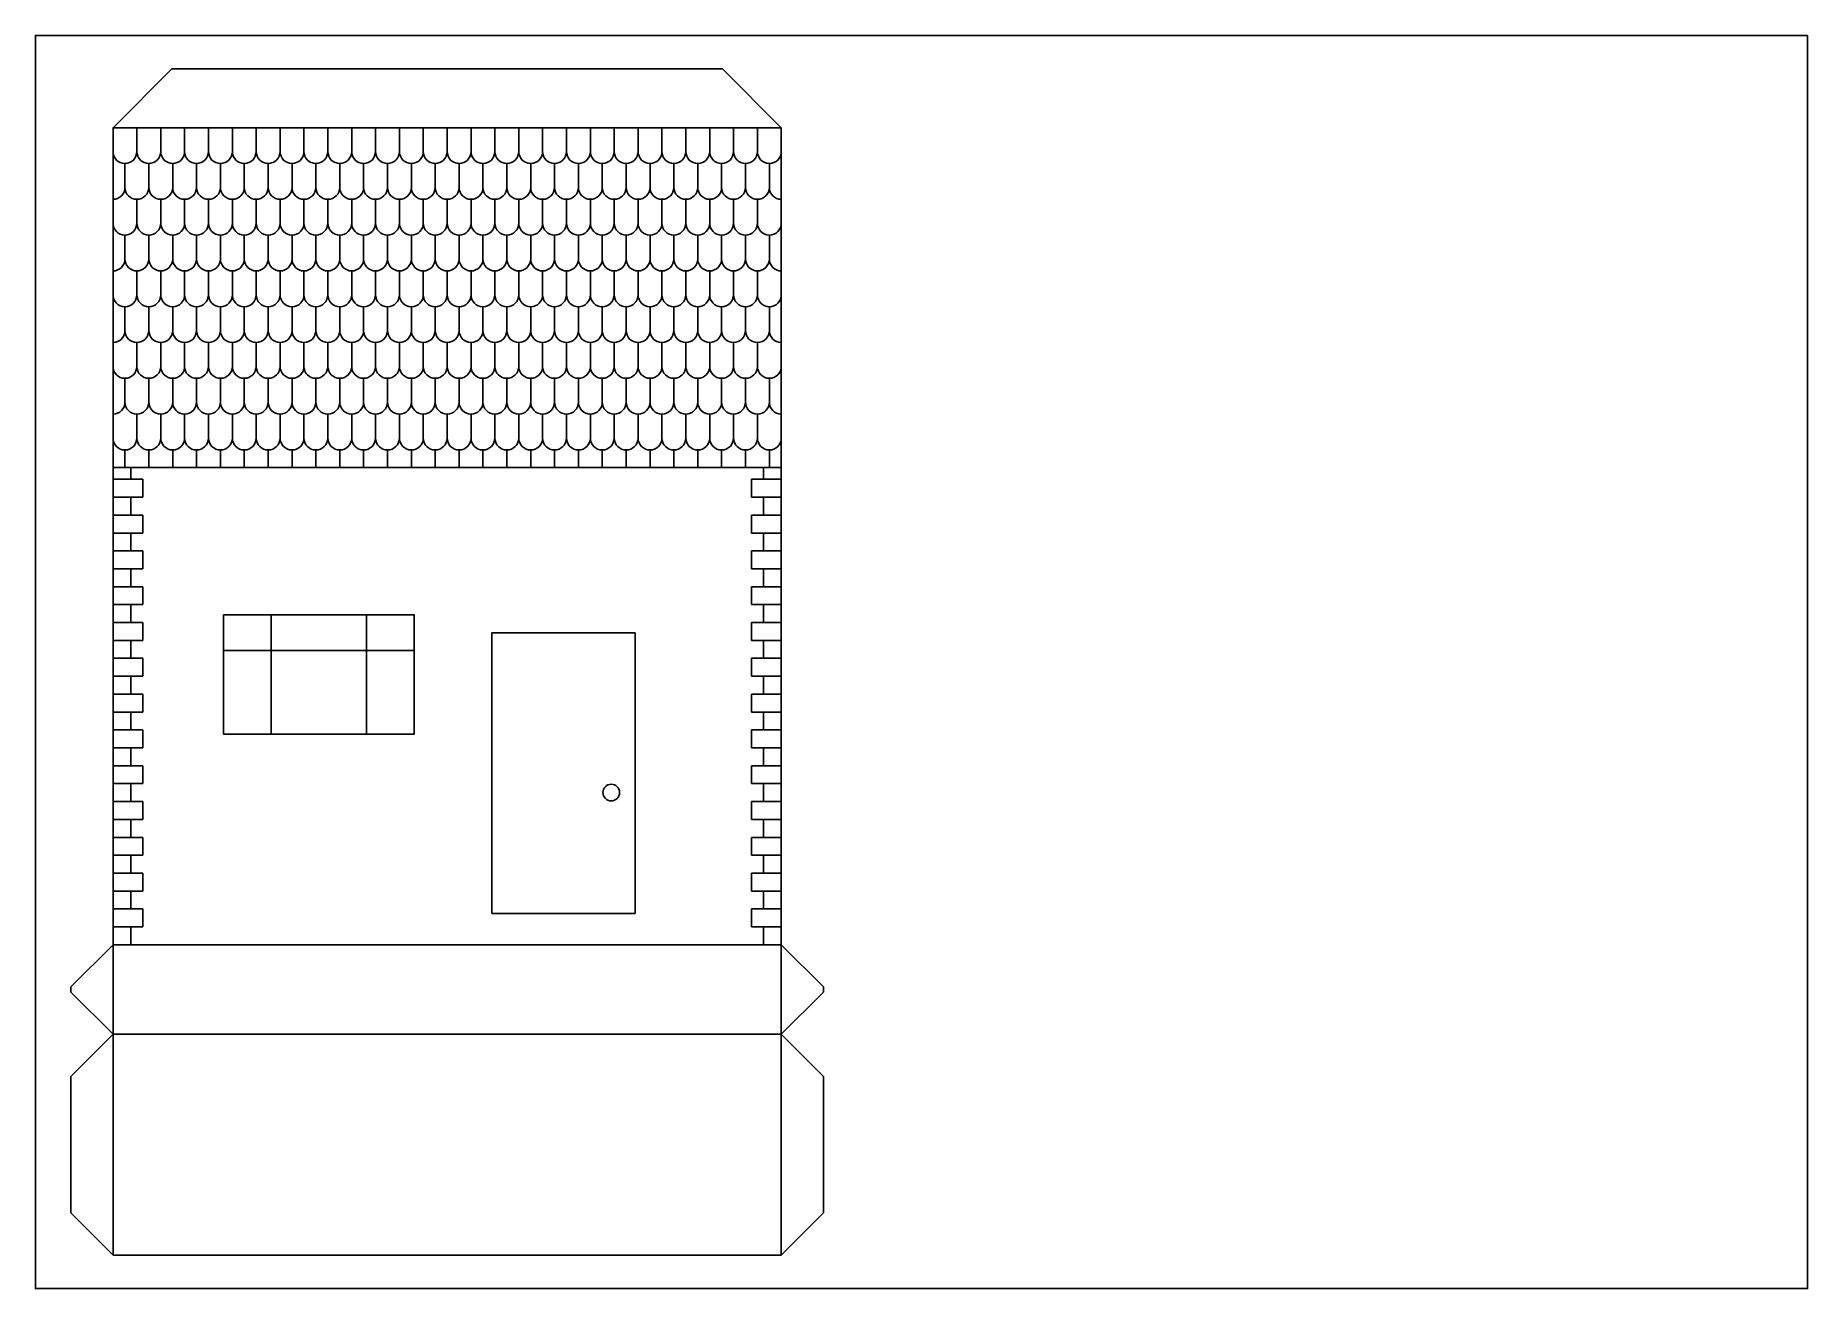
# Model space of a CAD drawing. Header units: millimetres. Extents: x 2310 to 3293, y 1886 to 2149.
# Drawn here: x 2693.5 to 2990.5, y 1938.5 to 2148.5 of the extents above; entities that cross this region are included whole.
import ezdxf

# ---------------------------------------------------------------- set-up
doc = ezdxf.new("R2010")
doc.units = ezdxf.units.MM

msp = doc.modelspace()

# ---------------------------------------------------------------- linework, layer by layer
for p, q in [((2706.549, 2133.058), (2716.394, 2142.904)), ((2716.394, 2142.904), (2808.703, 2142.904)), ((2808.703, 2142.904), (2818.549, 2133.058)), ((2710.549, 2133.058), (2710.549, 2129.058)), ((2714.549, 2133.058), (2714.549, 2129.058)), ((2718.549, 2133.058), (2718.549, 2129.058)), ((2722.549, 2133.058), (2722.549, 2129.058)), ((2726.549, 2133.058), (2726.549, 2129.058)), ((2730.549, 2133.058), (2730.549, 2129.058)), ((2734.549, 2133.058), (2734.549, 2129.058)), ((2738.549, 2133.058), (2738.549, 2129.058)), ((2742.549, 2133.058), (2742.549, 2129.058)), ((2746.549, 2133.058), (2746.549, 2129.058)), ((2750.549, 2133.058), (2750.549, 2129.058)), ((2754.549, 2133.058), (2754.549, 2129.058)), ((2758.549, 2133.058), (2758.549, 2129.058)), ((2762.549, 2133.058), (2762.549, 2129.058)), ((2766.549, 2133.058), (2766.549, 2129.058)), ((2770.549, 2133.058), (2770.549, 2129.058)), ((2774.549, 2133.058), (2774.549, 2129.058)), ((2778.549, 2133.058), (2778.549, 2129.058)), ((2782.549, 2133.058), (2782.549, 2129.058)), ((2786.549, 2133.058), (2786.549, 2129.058)), ((2790.549, 2133.058), (2790.549, 2129.058)), ((2794.549, 2133.058), (2794.549, 2129.058)), ((2798.549, 2133.058), (2798.549, 2129.058)), ((2802.549, 2133.058), (2802.549, 2129.058)), ((2806.549, 2133.058), (2806.549, 2129.058)), ((2810.549, 2133.058), (2810.549, 2129.058)), ((2814.549, 2133.058), (2814.549, 2129.058)), ((2708.549, 2127.058), (2708.549, 2123.058)), ((2712.549, 2127.058), (2712.549, 2123.058)), ((2716.549, 2127.058), (2716.549, 2123.058)), ((2720.549, 2127.058), (2720.549, 2123.058)), ((2724.549, 2127.058), (2724.549, 2123.058)), ((2728.549, 2127.058), (2728.549, 2123.058)), ((2732.549, 2127.058), (2732.549, 2123.058)), ((2736.549, 2127.058), (2736.549, 2123.058)), ((2740.549, 2127.058), (2740.549, 2123.058)), ((2744.549, 2127.058), (2744.549, 2123.058)), ((2748.549, 2127.058), (2748.549, 2123.058)), ((2752.549, 2127.058), (2752.549, 2123.058)), ((2756.549, 2127.058), (2756.549, 2123.058)), ((2760.549, 2127.058), (2760.549, 2123.058)), ((2764.549, 2127.058), (2764.549, 2123.058)), ((2768.549, 2127.058), (2768.549, 2123.058)), ((2772.549, 2127.058), (2772.549, 2123.058)), ((2776.549, 2127.058), (2776.549, 2123.058)), ((2780.549, 2127.058), (2780.549, 2123.058)), ((2784.549, 2127.058), (2784.549, 2123.058)), ((2788.549, 2127.058), (2788.549, 2123.058)), ((2792.549, 2127.058), (2792.549, 2123.058)), ((2796.549, 2127.058), (2796.549, 2123.058)), ((2800.549, 2127.058), (2800.549, 2123.058)), ((2804.549, 2127.058), (2804.549, 2123.058)), ((2808.549, 2127.058), (2808.549, 2123.058)), ((2812.549, 2127.058), (2812.549, 2123.058)), ((2816.549, 2127.058), (2816.549, 2123.058)), ((2710.549, 2121.058), (2710.549, 2117.058)), ((2714.549, 2121.058), (2714.549, 2117.058)), ((2718.549, 2121.058), (2718.549, 2117.058)), ((2722.549, 2121.058), (2722.549, 2117.058)), ((2726.549, 2121.058), (2726.549, 2117.058)), ((2730.549, 2121.058), (2730.549, 2117.058)), ((2734.549, 2121.058), (2734.549, 2117.058)), ((2738.549, 2121.058), (2738.549, 2117.058)), ((2742.549, 2121.058), (2742.549, 2117.058)), ((2746.549, 2121.058), (2746.549, 2117.058)), ((2750.549, 2121.058), (2750.549, 2117.058)), ((2754.549, 2121.058), (2754.549, 2117.058)), ((2758.549, 2121.058), (2758.549, 2117.058)), ((2762.549, 2121.058), (2762.549, 2117.058)), ((2766.549, 2121.058), (2766.549, 2117.058)), ((2770.549, 2121.058), (2770.549, 2117.058)), ((2774.549, 2121.058), (2774.549, 2117.058)), ((2778.549, 2121.058), (2778.549, 2117.058)), ((2782.549, 2121.058), (2782.549, 2117.058)), ((2786.549, 2121.058), (2786.549, 2117.058)), ((2790.549, 2121.058), (2790.549, 2117.058)), ((2794.549, 2121.058), (2794.549, 2117.058)), ((2798.549, 2121.058), (2798.549, 2117.058)), ((2802.549, 2121.058), (2802.549, 2117.058)), ((2806.549, 2121.058), (2806.549, 2117.058)), ((2810.549, 2121.058), (2810.549, 2117.058)), ((2814.549, 2121.058), (2814.549, 2117.058)), ((2708.549, 2115.058), (2708.549, 2111.058)), ((2712.549, 2115.058), (2712.549, 2111.058)), ((2716.549, 2115.058), (2716.549, 2111.058)), ((2720.549, 2115.058), (2720.549, 2111.058)), ((2724.549, 2115.058), (2724.549, 2111.058)), ((2728.549, 2115.058), (2728.549, 2111.058)), ((2732.549, 2115.058), (2732.549, 2111.058)), ((2736.549, 2115.058), (2736.549, 2111.058)), ((2740.549, 2115.058), (2740.549, 2111.058)), ((2744.549, 2115.058), (2744.549, 2111.058)), ((2748.549, 2115.058), (2748.549, 2111.058)), ((2752.549, 2115.058), (2752.549, 2111.058)), ((2756.549, 2115.058), (2756.549, 2111.058)), ((2760.549, 2115.058), (2760.549, 2111.058)), ((2764.549, 2115.058), (2764.549, 2111.058)), ((2768.549, 2115.058), (2768.549, 2111.058)), ((2772.549, 2115.058), (2772.549, 2111.058)), ((2776.549, 2115.058), (2776.549, 2111.058)), ((2780.549, 2115.058), (2780.549, 2111.058)), ((2784.549, 2115.058), (2784.549, 2111.058)), ((2788.549, 2115.058), (2788.549, 2111.058)), ((2792.549, 2115.058), (2792.549, 2111.058)), ((2796.549, 2115.058), (2796.549, 2111.058)), ((2800.549, 2115.058), (2800.549, 2111.058)), ((2804.549, 2115.058), (2804.549, 2111.058)), ((2808.549, 2115.058), (2808.549, 2111.058)), ((2812.549, 2115.058), (2812.549, 2111.058)), ((2816.549, 2115.058), (2816.549, 2111.058)), ((2710.549, 2109.058), (2710.549, 2105.058)), ((2714.549, 2109.058), (2714.549, 2105.058)), ((2718.549, 2109.058), (2718.549, 2105.058)), ((2722.549, 2109.058), (2722.549, 2105.058)), ((2726.549, 2109.058), (2726.549, 2105.058)), ((2730.549, 2109.058), (2730.549, 2105.058)), ((2734.549, 2109.058), (2734.549, 2105.058)), ((2738.549, 2109.058), (2738.549, 2105.058)), ((2742.549, 2109.058), (2742.549, 2105.058)), ((2746.549, 2109.058), (2746.549, 2105.058)), ((2750.549, 2109.058), (2750.549, 2105.058)), ((2754.549, 2109.058), (2754.549, 2105.058)), ((2758.549, 2109.058), (2758.549, 2105.058)), ((2762.549, 2109.058), (2762.549, 2105.058)), ((2766.549, 2109.058), (2766.549, 2105.058)), ((2770.549, 2109.058), (2770.549, 2105.058)), ((2774.549, 2109.058), (2774.549, 2105.058)), ((2778.549, 2109.058), (2778.549, 2105.058)), ((2782.549, 2109.058), (2782.549, 2105.058)), ((2786.549, 2109.058), (2786.549, 2105.058)), ((2790.549, 2109.058), (2790.549, 2105.058)), ((2794.549, 2109.058), (2794.549, 2105.058)), ((2798.549, 2109.058), (2798.549, 2105.058)), ((2802.549, 2109.058), (2802.549, 2105.058)), ((2806.549, 2109.058), (2806.549, 2105.058)), ((2810.549, 2109.058), (2810.549, 2105.058)), ((2814.549, 2109.058), (2814.549, 2105.058)), ((2708.549, 2103.058), (2708.549, 2099.058)), ((2712.549, 2103.058), (2712.549, 2099.058)), ((2716.549, 2103.058), (2716.549, 2099.058)), ((2720.549, 2103.058), (2720.549, 2099.058)), ((2724.549, 2103.058), (2724.549, 2099.058)), ((2728.549, 2103.058), (2728.549, 2099.058)), ((2732.549, 2103.058), (2732.549, 2099.058)), ((2736.549, 2103.058), (2736.549, 2099.058)), ((2740.549, 2103.058), (2740.549, 2099.058)), ((2744.549, 2103.058), (2744.549, 2099.058)), ((2748.549, 2103.058), (2748.549, 2099.058)), ((2752.549, 2103.058), (2752.549, 2099.058)), ((2756.549, 2103.058), (2756.549, 2099.058)), ((2760.549, 2103.058), (2760.549, 2099.058)), ((2764.549, 2103.058), (2764.549, 2099.058)), ((2768.549, 2103.058), (2768.549, 2099.058)), ((2772.549, 2103.058), (2772.549, 2099.058)), ((2776.549, 2103.058), (2776.549, 2099.058)), ((2780.549, 2103.058), (2780.549, 2099.058)), ((2784.549, 2103.058), (2784.549, 2099.058)), ((2788.549, 2103.058), (2788.549, 2099.058)), ((2792.549, 2103.058), (2792.549, 2099.058)), ((2796.549, 2103.058), (2796.549, 2099.058)), ((2800.549, 2103.058), (2800.549, 2099.058)), ((2804.549, 2103.058), (2804.549, 2099.058)), ((2808.549, 2103.058), (2808.549, 2099.058)), ((2812.549, 2103.058), (2812.549, 2099.058)), ((2816.549, 2103.058), (2816.549, 2099.058)), ((2710.549, 2097.058), (2710.549, 2093.058)), ((2714.549, 2097.058), (2714.549, 2093.058)), ((2718.549, 2097.058), (2718.549, 2093.058)), ((2722.549, 2097.058), (2722.549, 2093.058)), ((2726.549, 2097.058), (2726.549, 2093.058)), ((2730.549, 2097.058), (2730.549, 2093.058)), ((2734.549, 2097.058), (2734.549, 2093.058)), ((2738.549, 2097.058), (2738.549, 2093.058)), ((2742.549, 2097.058), (2742.549, 2093.058)), ((2746.549, 2097.058), (2746.549, 2093.058)), ((2750.549, 2097.058), (2750.549, 2093.058)), ((2754.549, 2097.058), (2754.549, 2093.058)), ((2758.549, 2097.058), (2758.549, 2093.058)), ((2762.549, 2097.058), (2762.549, 2093.058)), ((2766.549, 2097.058), (2766.549, 2093.058)), ((2770.549, 2097.058), (2770.549, 2093.058)), ((2774.549, 2097.058), (2774.549, 2093.058)), ((2778.549, 2097.058), (2778.549, 2093.058)), ((2782.549, 2097.058), (2782.549, 2093.058)), ((2786.549, 2097.058), (2786.549, 2093.058)), ((2790.549, 2097.058), (2790.549, 2093.058)), ((2794.549, 2097.058), (2794.549, 2093.058)), ((2798.549, 2097.058), (2798.549, 2093.058)), ((2802.549, 2097.058), (2802.549, 2093.058)), ((2806.549, 2097.058), (2806.549, 2093.058)), ((2810.549, 2097.058), (2810.549, 2093.058)), ((2814.549, 2097.058), (2814.549, 2093.058)), ((2708.549, 2091.058), (2708.549, 2087.058)), ((2712.549, 2091.058), (2712.549, 2087.058)), ((2716.549, 2091.058), (2716.549, 2087.058)), ((2720.549, 2091.058), (2720.549, 2087.058)), ((2724.549, 2091.058), (2724.549, 2087.058)), ((2728.549, 2091.058), (2728.549, 2087.058)), ((2732.549, 2091.058), (2732.549, 2087.058)), ((2736.549, 2091.058), (2736.549, 2087.058)), ((2740.549, 2091.058), (2740.549, 2087.058)), ((2744.549, 2091.058), (2744.549, 2087.058)), ((2748.549, 2091.058), (2748.549, 2087.058)), ((2752.549, 2091.058), (2752.549, 2087.058)), ((2756.549, 2091.058), (2756.549, 2087.058)), ((2760.549, 2091.058), (2760.549, 2087.058)), ((2764.549, 2091.058), (2764.549, 2087.058)), ((2768.549, 2091.058), (2768.549, 2087.058)), ((2772.549, 2091.058), (2772.549, 2087.058)), ((2776.549, 2091.058), (2776.549, 2087.058)), ((2780.549, 2091.058), (2780.549, 2087.058)), ((2784.549, 2091.058), (2784.549, 2087.058)), ((2788.549, 2091.058), (2788.549, 2087.058)), ((2792.549, 2091.058), (2792.549, 2087.058)), ((2796.549, 2091.058), (2796.549, 2087.058)), ((2800.549, 2091.058), (2800.549, 2087.058)), ((2804.549, 2091.058), (2804.549, 2087.058)), ((2808.549, 2091.058), (2808.549, 2087.058)), ((2812.549, 2091.058), (2812.549, 2087.058)), ((2816.549, 2091.058), (2816.549, 2087.058)), ((2710.549, 2085.058), (2710.549, 2081.058)), ((2714.549, 2085.058), (2714.549, 2081.058)), ((2718.549, 2085.058), (2718.549, 2081.058)), ((2722.549, 2085.058), (2722.549, 2081.058)), ((2726.549, 2085.058), (2726.549, 2081.058)), ((2730.549, 2085.058), (2730.549, 2081.058)), ((2734.549, 2085.058), (2734.549, 2081.058)), ((2738.549, 2085.058), (2738.549, 2081.058)), ((2742.549, 2085.058), (2742.549, 2081.058)), ((2746.549, 2085.058), (2746.549, 2081.058)), ((2750.549, 2085.058), (2750.549, 2081.058)), ((2754.549, 2085.058), (2754.549, 2081.058)), ((2758.549, 2085.058), (2758.549, 2081.058)), ((2762.549, 2085.058), (2762.549, 2081.058)), ((2766.549, 2085.058), (2766.549, 2081.058)), ((2770.549, 2085.058), (2770.549, 2081.058)), ((2774.549, 2085.058), (2774.549, 2081.058)), ((2778.549, 2085.058), (2778.549, 2081.058)), ((2782.549, 2085.058), (2782.549, 2081.058)), ((2786.549, 2085.058), (2786.549, 2081.058)), ((2790.549, 2085.058), (2790.549, 2081.058)), ((2794.549, 2085.058), (2794.549, 2081.058)), ((2798.549, 2085.058), (2798.549, 2081.058)), ((2802.549, 2085.058), (2802.549, 2081.058)), ((2806.549, 2085.058), (2806.549, 2081.058)), ((2810.549, 2085.058), (2810.549, 2081.058)), ((2814.549, 2085.058), (2814.549, 2081.058)), ((2708.549, 2079.058), (2708.549, 2076.136)), ((2712.549, 2079.058), (2712.549, 2076.136)), ((2716.549, 2079.058), (2716.549, 2076.136)), ((2720.549, 2079.058), (2720.549, 2076.136)), ((2724.549, 2079.058), (2724.549, 2076.136)), ((2728.549, 2079.058), (2728.549, 2076.136)), ((2732.549, 2079.058), (2732.549, 2076.136)), ((2736.549, 2079.058), (2736.549, 2076.136)), ((2740.549, 2079.058), (2740.549, 2076.136)), ((2744.549, 2079.058), (2744.549, 2076.136)), ((2748.549, 2079.058), (2748.549, 2076.136)), ((2752.549, 2079.058), (2752.549, 2076.136)), ((2756.549, 2079.058), (2756.549, 2076.136)), ((2760.549, 2079.058), (2760.549, 2076.136)), ((2764.549, 2079.058), (2764.549, 2076.136)), ((2768.549, 2079.058), (2768.549, 2076.136)), ((2772.549, 2079.058), (2772.549, 2076.136)), ((2776.549, 2079.058), (2776.549, 2076.136)), ((2780.549, 2079.058), (2780.549, 2076.136)), ((2784.549, 2079.058), (2784.549, 2076.136)), ((2788.549, 2079.058), (2788.549, 2076.136)), ((2792.549, 2079.058), (2792.549, 2076.136)), ((2796.549, 2079.058), (2796.549, 2076.136)), ((2800.549, 2079.058), (2800.549, 2076.136)), ((2804.549, 2079.058), (2804.549, 2076.136)), ((2808.549, 2079.058), (2808.549, 2076.136)), ((2812.549, 2079.058), (2812.549, 2076.136)), ((2816.549, 2079.058), (2816.549, 2076.136)), ((2706.549, 1996.136), (2706.549, 2076.136)), ((2706.549, 1996.136), (2706.549, 2076.136)), ((2709.549, 2074.136), (2709.549, 2076.136)), ((2815.549, 2074.136), (2815.549, 2076.136)), ((2818.549, 1996.136), (2818.549, 2076.136)), ((2818.549, 1996.136), (2818.549, 2076.136)), ((2711.549, 2074.136), (2706.549, 2074.136)), ((2711.549, 2071.136), (2711.549, 2074.136)), ((2813.549, 2071.136), (2813.549, 2074.136)), ((2813.549, 2074.136), (2818.549, 2074.136)), ((2711.549, 2071.136), (2706.549, 2071.136)), ((2709.549, 2068.136), (2709.549, 2071.136)), ((2813.549, 2071.136), (2818.549, 2071.136)), ((2815.549, 2068.136), (2815.549, 2071.136)), ((2711.549, 2068.136), (2706.549, 2068.136)), ((2711.549, 2065.136), (2711.549, 2068.136)), ((2813.549, 2065.136), (2813.549, 2068.136)), ((2813.549, 2068.136), (2818.549, 2068.136)), ((2711.549, 2065.136), (2706.549, 2065.136)), ((2709.549, 2062.136), (2709.549, 2065.136)), ((2813.549, 2065.136), (2818.549, 2065.136)), ((2815.549, 2062.136), (2815.549, 2065.136)), ((2711.549, 2062.136), (2706.549, 2062.136)), ((2711.549, 2059.136), (2711.549, 2062.136)), ((2813.549, 2059.136), (2813.549, 2062.136)), ((2813.549, 2062.136), (2818.549, 2062.136)), ((2711.549, 2059.136), (2706.549, 2059.136)), ((2709.549, 2056.136), (2709.549, 2059.136)), ((2813.549, 2059.136), (2818.549, 2059.136)), ((2815.549, 2056.136), (2815.549, 2059.136)), ((2711.549, 2056.136), (2706.549, 2056.136)), ((2711.549, 2053.136), (2711.549, 2056.136)), ((2813.549, 2053.136), (2813.549, 2056.136)), ((2813.549, 2056.136), (2818.549, 2056.136)), ((2711.549, 2053.136), (2706.549, 2053.136)), ((2709.549, 2050.136), (2709.549, 2053.136)), ((2813.549, 2053.136), (2818.549, 2053.136)), ((2815.549, 2050.136), (2815.549, 2053.136)), ((2711.549, 2050.136), (2706.549, 2050.136)), ((2711.549, 2047.136), (2711.549, 2050.136)), ((2733.049, 2051.433), (2733.049, 2031.433)), ((2749.049, 2051.433), (2749.049, 2031.433)), ((2813.549, 2047.136), (2813.549, 2050.136)), ((2813.549, 2050.136), (2818.549, 2050.136)), ((2711.549, 2047.136), (2706.549, 2047.136)), ((2709.549, 2044.136), (2709.549, 2047.136)), ((2770.049, 2001.387), (2770.049, 2048.433)), ((2813.549, 2047.136), (2818.549, 2047.136)), ((2815.549, 2044.136), (2815.549, 2047.136)), ((2711.549, 2044.136), (2706.549, 2044.136)), ((2711.549, 2041.136), (2711.549, 2044.136)), ((2725.049, 2045.433), (2757.049, 2045.433)), ((2813.549, 2041.136), (2813.549, 2044.136)), ((2813.549, 2044.136), (2818.549, 2044.136)), ((2711.549, 2041.136), (2706.549, 2041.136)), ((2709.549, 2038.136), (2709.549, 2041.136)), ((2813.549, 2041.136), (2818.549, 2041.136)), ((2815.549, 2038.136), (2815.549, 2041.136)), ((2711.549, 2038.136), (2706.549, 2038.136)), ((2711.549, 2035.136), (2711.549, 2038.136)), ((2813.549, 2035.136), (2813.549, 2038.136)), ((2813.549, 2038.136), (2818.549, 2038.136)), ((2711.549, 2035.136), (2706.549, 2035.136)), ((2709.549, 2032.136), (2709.549, 2035.136)), ((2813.549, 2035.136), (2818.549, 2035.136)), ((2815.549, 2032.136), (2815.549, 2035.136)), ((2711.549, 2032.136), (2706.549, 2032.136)), ((2711.549, 2029.136), (2711.549, 2032.136)), ((2813.549, 2029.136), (2813.549, 2032.136)), ((2813.549, 2032.136), (2818.549, 2032.136)), ((2711.549, 2029.136), (2706.549, 2029.136)), ((2709.549, 2026.136), (2709.549, 2029.136)), ((2813.549, 2029.136), (2818.549, 2029.136)), ((2815.549, 2026.136), (2815.549, 2029.136)), ((2711.549, 2026.136), (2706.549, 2026.136)), ((2711.549, 2023.136), (2711.549, 2026.136)), ((2813.549, 2023.136), (2813.549, 2026.136)), ((2813.549, 2026.136), (2818.549, 2026.136)), ((2711.549, 2023.136), (2706.549, 2023.136)), ((2709.549, 2020.136), (2709.549, 2023.136)), ((2813.549, 2023.136), (2818.549, 2023.136)), ((2815.549, 2020.136), (2815.549, 2023.136)), ((2711.549, 2020.136), (2706.549, 2020.136)), ((2711.549, 2017.136), (2711.549, 2020.136)), ((2813.549, 2017.136), (2813.549, 2020.136)), ((2813.549, 2020.136), (2818.549, 2020.136)), ((2711.549, 2017.136), (2706.549, 2017.136)), ((2709.549, 2014.136), (2709.549, 2017.136)), ((2813.549, 2017.136), (2818.549, 2017.136)), ((2815.549, 2014.136), (2815.549, 2017.136)), ((2711.549, 2014.136), (2706.549, 2014.136)), ((2711.549, 2011.136), (2711.549, 2014.136)), ((2813.549, 2011.136), (2813.549, 2014.136)), ((2813.549, 2014.136), (2818.549, 2014.136)), ((2711.549, 2011.136), (2706.549, 2011.136)), ((2709.549, 2008.136), (2709.549, 2011.136)), ((2813.549, 2011.136), (2818.549, 2011.136)), ((2815.549, 2008.136), (2815.549, 2011.136)), ((2711.549, 2008.136), (2706.549, 2008.136)), ((2711.549, 2005.136), (2711.549, 2008.136)), ((2813.549, 2005.136), (2813.549, 2008.136)), ((2813.549, 2008.136), (2818.549, 2008.136)), ((2711.549, 2005.136), (2706.549, 2005.136)), ((2709.549, 2002.136), (2709.549, 2005.136)), ((2813.549, 2005.136), (2818.549, 2005.136)), ((2815.549, 2002.136), (2815.549, 2005.136)), ((2711.549, 2002.136), (2706.549, 2002.136)), ((2711.549, 1999.136), (2711.549, 2002.136)), ((2813.549, 1999.136), (2813.549, 2002.136)), ((2813.549, 2002.136), (2818.549, 2002.136)), ((2711.549, 1999.136), (2706.549, 1999.136)), ((2709.549, 1996.136), (2709.549, 1999.136)), ((2813.549, 1999.136), (2818.549, 1999.136)), ((2815.549, 1996.136), (2815.549, 1999.136)), ((2706.549, 1996.136), (2699.477, 1989.065)), ((2818.549, 1996.136), (2825.62, 1989.065)), ((2699.477, 1988.207), (2699.477, 1989.065)), ((2706.549, 1981.136), (2699.477, 1988.207)), ((2818.549, 1981.136), (2825.62, 1988.207)), ((2825.62, 1988.207), (2825.62, 1989.065)), ((2706.549, 1981.136), (2699.477, 1974.065)), ((2818.549, 1981.136), (2825.62, 1974.065)), ((2699.477, 1951.207), (2699.477, 1974.065)), ((2825.62, 1951.207), (2825.62, 1974.065)), ((2706.549, 1944.136), (2699.477, 1951.207)), ((2818.549, 1944.136), (2825.62, 1951.207))]:
    msp.add_line(p, q)
for points in [[(2990.549, 2148.52), (2693.549, 2148.52), (2693.549, 1938.52), (2990.549, 1938.52)], [(2818.549, 2133.058), (2706.549, 2133.058), (2706.549, 2076.136), (2818.549, 2076.136)], [(2706.549, 2076.136), (2818.549, 2076.136), (2818.549, 1996.136), (2706.549, 1996.136)], [(2725.049, 2051.433), (2757.049, 2051.433), (2757.049, 2031.433), (2725.049, 2031.433)], [(2794.049, 2048.433), (2770.049, 2048.433), (2770.049, 2001.387), (2794.049, 2001.387)], [(2706.549, 1981.136), (2818.549, 1981.136), (2818.549, 1996.136), (2706.549, 1996.136)], [(2706.549, 1981.136), (2818.549, 1981.136), (2818.549, 1944.136), (2706.549, 1944.136)]]:
    msp.add_lwpolyline(points, close=True)
msp.add_circle((2790.049, 2021.64), 1.394)
for centre, start, end in [((2708.549, 2129.058), 180, 0), ((2712.549, 2129.058), 180, 0), ((2716.549, 2129.058), 180, 0), ((2720.549, 2129.058), 180, 0), ((2724.549, 2129.058), 180, 0), ((2728.549, 2129.058), 180, 0), ((2732.549, 2129.058), 180, 0), ((2736.549, 2129.058), 180, 0), ((2740.549, 2129.058), 180, 0), ((2744.549, 2129.058), 180, 0), ((2748.549, 2129.058), 180, 0), ((2752.549, 2129.058), 180, 0), ((2756.549, 2129.058), 180, 0), ((2760.549, 2129.058), 180, 0), ((2764.549, 2129.058), 180, 0), ((2768.549, 2129.058), 180, 0), ((2772.549, 2129.058), 180, 0), ((2776.549, 2129.058), 180, 0), ((2780.549, 2129.058), 180, 0), ((2784.549, 2129.058), 180, 0), ((2788.549, 2129.058), 180, 0), ((2792.549, 2129.058), 180, 0), ((2796.549, 2129.058), 180, 0), ((2800.549, 2129.058), 180, 0), ((2804.549, 2129.058), 180, 0), ((2808.549, 2129.058), 180, 0), ((2812.549, 2129.058), 180, 0), ((2816.549, 2129.058), 180, 0), ((2706.549, 2123.058), 270, 0), ((2710.549, 2123.058), 180, 0), ((2714.549, 2123.058), 180, 0), ((2718.549, 2123.058), 180, 0), ((2722.549, 2123.058), 180, 0), ((2726.549, 2123.058), 180, 0), ((2730.549, 2123.058), 180, 0), ((2734.549, 2123.058), 180, 0), ((2738.549, 2123.058), 180, 0), ((2742.549, 2123.058), 180, 0), ((2746.549, 2123.058), 180, 0), ((2750.549, 2123.058), 180, 0), ((2754.549, 2123.058), 180, 0), ((2758.549, 2123.058), 180, 0), ((2762.549, 2123.058), 180, 0), ((2766.549, 2123.058), 180, 0), ((2770.549, 2123.058), 180, 0), ((2774.549, 2123.058), 180, 0), ((2778.549, 2123.058), 180, 0), ((2782.549, 2123.058), 180, 0), ((2786.549, 2123.058), 180, 0), ((2790.549, 2123.058), 180, 0), ((2794.549, 2123.058), 180, 0), ((2798.549, 2123.058), 180, 0), ((2802.549, 2123.058), 180, 0), ((2806.549, 2123.058), 180, 0), ((2810.549, 2123.058), 180, 0), ((2814.549, 2123.058), 180, 0), ((2818.549, 2123.058), 180, 270), ((2708.549, 2117.058), 180, 0), ((2712.549, 2117.058), 180, 0), ((2716.549, 2117.058), 180, 0), ((2720.549, 2117.058), 180, 0), ((2724.549, 2117.058), 180, 0), ((2728.549, 2117.058), 180, 0), ((2732.549, 2117.058), 180, 0), ((2736.549, 2117.058), 180, 0), ((2740.549, 2117.058), 180, 0), ((2744.549, 2117.058), 180, 0), ((2748.549, 2117.058), 180, 0), ((2752.549, 2117.058), 180, 0), ((2756.549, 2117.058), 180, 0), ((2760.549, 2117.058), 180, 0), ((2764.549, 2117.058), 180, 0), ((2768.549, 2117.058), 180, 0), ((2772.549, 2117.058), 180, 0), ((2776.549, 2117.058), 180, 0), ((2780.549, 2117.058), 180, 0), ((2784.549, 2117.058), 180, 0), ((2788.549, 2117.058), 180, 0), ((2792.549, 2117.058), 180, 0), ((2796.549, 2117.058), 180, 0), ((2800.549, 2117.058), 180, 0), ((2804.549, 2117.058), 180, 0), ((2808.549, 2117.058), 180, 0), ((2812.549, 2117.058), 180, 0), ((2816.549, 2117.058), 180, 0), ((2706.549, 2111.058), 270, 0), ((2710.549, 2111.058), 180, 0), ((2714.549, 2111.058), 180, 0), ((2718.549, 2111.058), 180, 0), ((2722.549, 2111.058), 180, 0), ((2726.549, 2111.058), 180, 0), ((2730.549, 2111.058), 180, 0), ((2734.549, 2111.058), 180, 0), ((2738.549, 2111.058), 180, 0), ((2742.549, 2111.058), 180, 0), ((2746.549, 2111.058), 180, 0), ((2750.549, 2111.058), 180, 0), ((2754.549, 2111.058), 180, 0), ((2758.549, 2111.058), 180, 0), ((2762.549, 2111.058), 180, 0), ((2766.549, 2111.058), 180, 0), ((2770.549, 2111.058), 180, 0), ((2774.549, 2111.058), 180, 0), ((2778.549, 2111.058), 180, 0), ((2782.549, 2111.058), 180, 0), ((2786.549, 2111.058), 180, 0), ((2790.549, 2111.058), 180, 0), ((2794.549, 2111.058), 180, 0), ((2798.549, 2111.058), 180, 0), ((2802.549, 2111.058), 180, 0), ((2806.549, 2111.058), 180, 0), ((2810.549, 2111.058), 180, 0), ((2814.549, 2111.058), 180, 0), ((2818.549, 2111.058), 180, 270), ((2708.549, 2105.058), 180, 0), ((2712.549, 2105.058), 180, 0), ((2716.549, 2105.058), 180, 0), ((2720.549, 2105.058), 180, 0), ((2724.549, 2105.058), 180, 0), ((2728.549, 2105.058), 180, 0), ((2732.549, 2105.058), 180, 0), ((2736.549, 2105.058), 180, 0), ((2740.549, 2105.058), 180, 0), ((2744.549, 2105.058), 180, 0), ((2748.549, 2105.058), 180, 0), ((2752.549, 2105.058), 180, 0), ((2756.549, 2105.058), 180, 0), ((2760.549, 2105.058), 180, 0), ((2764.549, 2105.058), 180, 0), ((2768.549, 2105.058), 180, 0), ((2772.549, 2105.058), 180, 0), ((2776.549, 2105.058), 180, 0), ((2780.549, 2105.058), 180, 0), ((2784.549, 2105.058), 180, 0), ((2788.549, 2105.058), 180, 0), ((2792.549, 2105.058), 180, 0), ((2796.549, 2105.058), 180, 0), ((2800.549, 2105.058), 180, 0), ((2804.549, 2105.058), 180, 0), ((2808.549, 2105.058), 180, 0), ((2812.549, 2105.058), 180, 0), ((2816.549, 2105.058), 180, 0), ((2706.549, 2099.058), 270, 0), ((2710.549, 2099.058), 180, 0), ((2714.549, 2099.058), 180, 0), ((2718.549, 2099.058), 180, 0), ((2722.549, 2099.058), 180, 0), ((2726.549, 2099.058), 180, 0), ((2730.549, 2099.058), 180, 0), ((2734.549, 2099.058), 180, 0), ((2738.549, 2099.058), 180, 0), ((2742.549, 2099.058), 180, 0), ((2746.549, 2099.058), 180, 0), ((2750.549, 2099.058), 180, 0), ((2754.549, 2099.058), 180, 0), ((2758.549, 2099.058), 180, 0), ((2762.549, 2099.058), 180, 0), ((2766.549, 2099.058), 180, 0), ((2770.549, 2099.058), 180, 0), ((2774.549, 2099.058), 180, 0), ((2778.549, 2099.058), 180, 0), ((2782.549, 2099.058), 180, 0), ((2786.549, 2099.058), 180, 0), ((2790.549, 2099.058), 180, 0), ((2794.549, 2099.058), 180, 0), ((2798.549, 2099.058), 180, 0), ((2802.549, 2099.058), 180, 0), ((2806.549, 2099.058), 180, 0), ((2810.549, 2099.058), 180, 0), ((2814.549, 2099.058), 180, 0), ((2818.549, 2099.058), 180, 270), ((2708.549, 2093.058), 180, 0), ((2712.549, 2093.058), 180, 0), ((2716.549, 2093.058), 180, 0), ((2720.549, 2093.058), 180, 0), ((2724.549, 2093.058), 180, 0), ((2728.549, 2093.058), 180, 0), ((2732.549, 2093.058), 180, 0), ((2736.549, 2093.058), 180, 0), ((2740.549, 2093.058), 180, 0), ((2744.549, 2093.058), 180, 0), ((2748.549, 2093.058), 180, 0), ((2752.549, 2093.058), 180, 0), ((2756.549, 2093.058), 180, 0), ((2760.549, 2093.058), 180, 0), ((2764.549, 2093.058), 180, 0), ((2768.549, 2093.058), 180, 0), ((2772.549, 2093.058), 180, 0), ((2776.549, 2093.058), 180, 0), ((2780.549, 2093.058), 180, 0), ((2784.549, 2093.058), 180, 0), ((2788.549, 2093.058), 180, 0), ((2792.549, 2093.058), 180, 0), ((2796.549, 2093.058), 180, 0), ((2800.549, 2093.058), 180, 0), ((2804.549, 2093.058), 180, 0), ((2808.549, 2093.058), 180, 0), ((2812.549, 2093.058), 180, 0), ((2816.549, 2093.058), 180, 0), ((2706.549, 2087.058), 270, 0), ((2710.549, 2087.058), 180, 0), ((2714.549, 2087.058), 180, 0), ((2718.549, 2087.058), 180, 0), ((2722.549, 2087.058), 180, 0), ((2726.549, 2087.058), 180, 0), ((2730.549, 2087.058), 180, 0), ((2734.549, 2087.058), 180, 0), ((2738.549, 2087.058), 180, 0), ((2742.549, 2087.058), 180, 0), ((2746.549, 2087.058), 180, 0), ((2750.549, 2087.058), 180, 0), ((2754.549, 2087.058), 180, 0), ((2758.549, 2087.058), 180, 0), ((2762.549, 2087.058), 180, 0), ((2766.549, 2087.058), 180, 0), ((2770.549, 2087.058), 180, 0), ((2774.549, 2087.058), 180, 0), ((2778.549, 2087.058), 180, 0), ((2782.549, 2087.058), 180, 0), ((2786.549, 2087.058), 180, 0), ((2790.549, 2087.058), 180, 0), ((2794.549, 2087.058), 180, 0), ((2798.549, 2087.058), 180, 0), ((2802.549, 2087.058), 180, 0), ((2806.549, 2087.058), 180, 0), ((2810.549, 2087.058), 180, 0), ((2814.549, 2087.058), 180, 0), ((2818.549, 2087.058), 180, 270), ((2708.549, 2081.058), 180, 0), ((2712.549, 2081.058), 180, 0), ((2716.549, 2081.058), 180, 0), ((2720.549, 2081.058), 180, 0), ((2724.549, 2081.058), 180, 0), ((2728.549, 2081.058), 180, 0), ((2732.549, 2081.058), 180, 0), ((2736.549, 2081.058), 180, 0), ((2740.549, 2081.058), 180, 0), ((2744.549, 2081.058), 180, 0), ((2748.549, 2081.058), 180, 0), ((2752.549, 2081.058), 180, 0), ((2756.549, 2081.058), 180, 0), ((2760.549, 2081.058), 180, 0), ((2764.549, 2081.058), 180, 0), ((2768.549, 2081.058), 180, 0), ((2772.549, 2081.058), 180, 0), ((2776.549, 2081.058), 180, 0), ((2780.549, 2081.058), 180, 0), ((2784.549, 2081.058), 180, 0), ((2788.549, 2081.058), 180, 0), ((2792.549, 2081.058), 180, 0), ((2796.549, 2081.058), 180, 0), ((2800.549, 2081.058), 180, 0), ((2804.549, 2081.058), 180, 0), ((2808.549, 2081.058), 180, 0), ((2812.549, 2081.058), 180, 0), ((2816.549, 2081.058), 180, 0)]:
    msp.add_arc(centre, 2, start, end)

doc.saveas('drawing.dxf')
